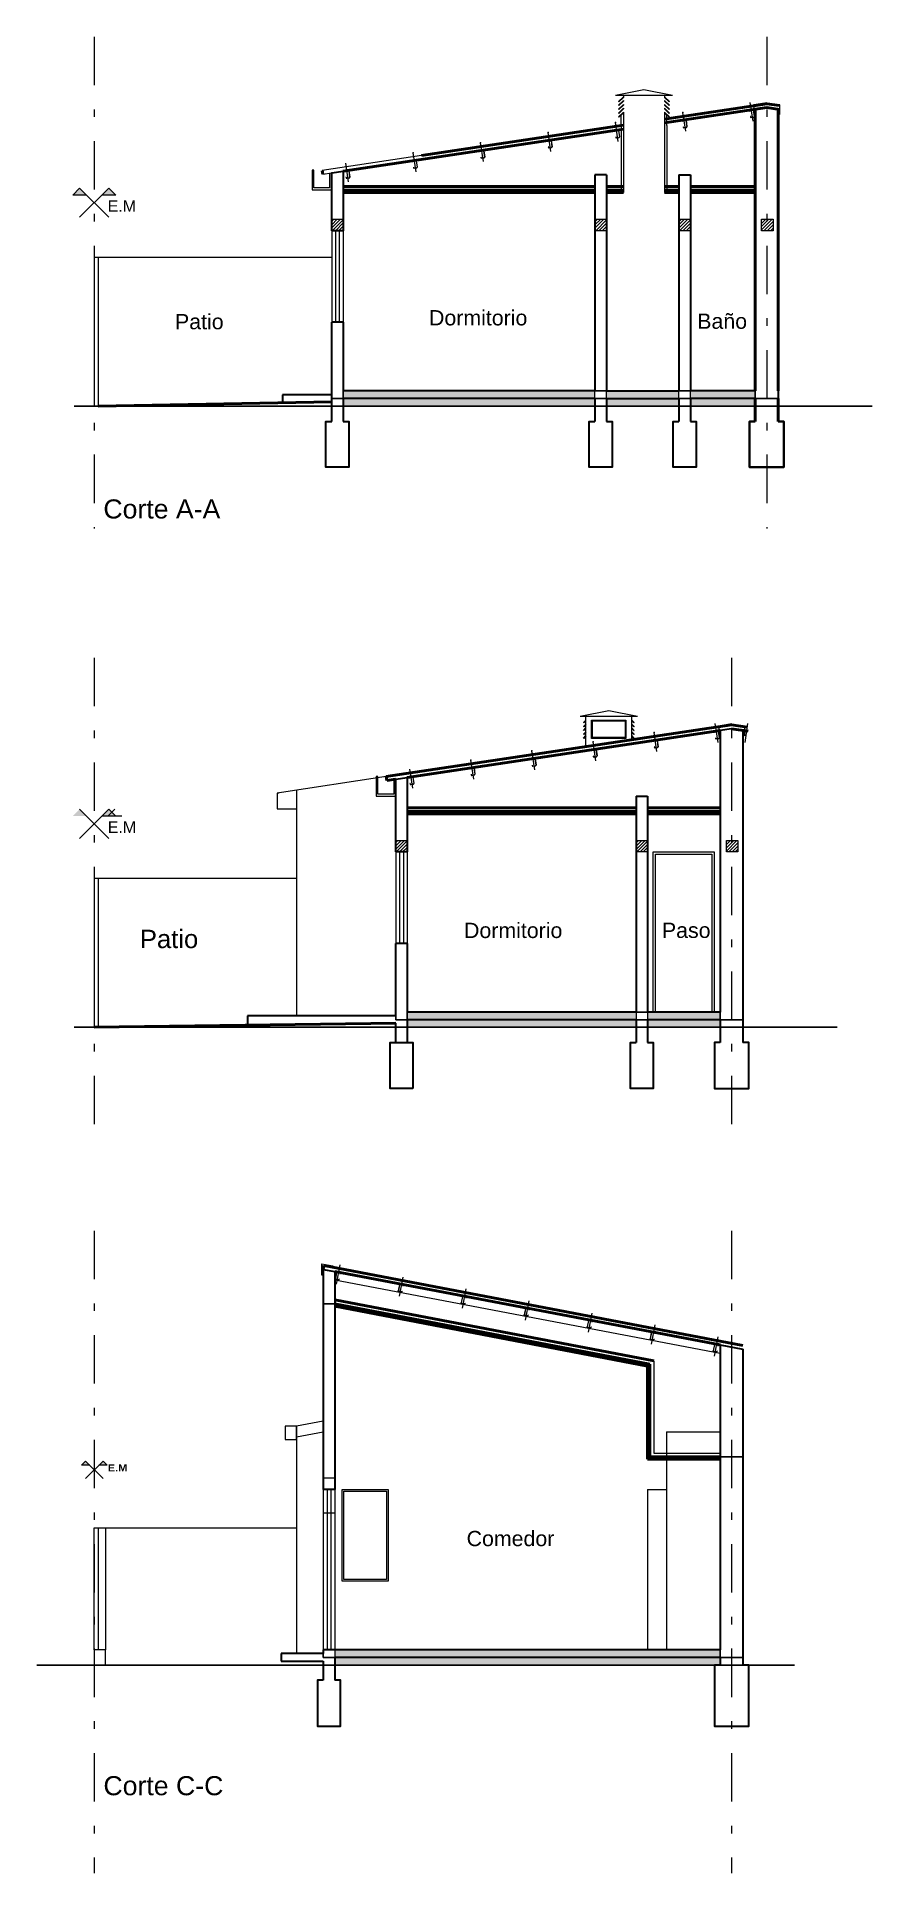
# Model space of a CAD drawing. Header units: millimetres. Extents: x 2761 to 3221, y 1635 to 1962.
# Drawn here: x 2823 to 2833.95, y 1832.33 to 1856.41 of the extents above; entities that cross this region are included whole.
import ezdxf

# ---------------------------------------------------------------- set-up
doc = ezdxf.new("R2010")
doc.units = ezdxf.units.MM
doc.linetypes.add('DASHDOT', pattern=[25.4, 12.7, -6.35, 0, -6.35])
for name, color, linetype, lineweight in [('Aberturas', 239, 'Continuous', 18), ('Cotas', 8, 'Continuous', 15), ('Detalles', 3, 'Continuous', 15), ('Ejes', 3, 'DASHDOT', 13), ('Muros', 6, 'Continuous', 50), ('Muros de la envolvente térmica', 5, 'Continuous', 15), ('Solados de la envolvente térmica', 2, 'Continuous', 15), ('Textos', 3, 'Continuous', 9), ('Vistas', 1, 'Continuous', 20)]:
    doc.layers.add(name, color=color, linetype=linetype, lineweight=lineweight)
doc.layers.add('No View', color=70, linetype='Continuous', plot=False)
doc.styles.get("Standard").update_dxf_attribs({"font": 'arial.ttf'})
doc.linetypes.add('ZIGZAG', pattern='A,0.00254,-5.08,[131,ltypeshp.shx,S=5.08,R=0,X=-5.08,Y=0],-10.16,[131,ltypeshp.shx,S=5.08,R=180,X=5.08,Y=0],-5.08', length=20.32254)

msp = doc.modelspace()

# ---------------------------------------------------------------- texts
at = {"layer": 'Textos', "color": 9, "lineweight": 20, "true_color": 0xc7c8ca}
for s, height, p in [('Patio', 0.2, (2824.815, 1852.577)), ('Dormitorio', 0.2, (2828.143, 1852.628)), ('Baño', 0.2, (2831.658, 1852.583)), ('Corte A-A', 0.25, (2823.876, 1850.096)), ('Patio', 0.24, (2824.355, 1844.463)), ('Dormitorio', 0.2, (2828.602, 1844.595)), ('Paso', 0.2, (2831.195, 1844.596)), ('Corte C-C', 0.25, (2823.877, 1833.355))]:
    msp.add_text(s, height=height, dxfattribs=at).set_placement(p)
at = {"layer": 'Textos', "color": 9, "true_color": 0xc7c8ca, "attachment_point": 3}
for s, insert, char_height, width in [('{\\fArial|b0|i0|c0|p34;E.M}', (2824.305, 1854.268), 0.15, 2.1098), ('{\\fArial|b0|i0|c0|p34;E.M}', (2824.306, 1846.123), 0.15, 2.1098), ('{\\fArial Black|b0|i0|c0|p34;E.M}', (2824.19, 1837.692), 0.09, 1.26588)]:
    msp.add_mtext(s, dxfattribs=dict(at, insert=insert, char_height=char_height, width=width))
at = {"layer": 'Textos', "color": 9, "lineweight": 20, "true_color": 0xc7c8ca, "insert": (2829.785, 1836.821), "char_height": 0.2, "width": 1.47542, "attachment_point": 3}
msp.add_mtext('{\\fArial|b0|i0|c0|p34;Comedor}', dxfattribs=at)

# ---------------------------------------------------------------- blocks, each defined once
blk = doc.blocks.new('PCF C N10')
at = {"color": 0}
for p, q in [((-0.025, 0.008), (-0.025, 0.092)), ((-0.023, 0.008), (-0.023, 0.092)), ((0.017, 0.1), (-0.017, 0.1)), ((0.017, 0.098), (-0.017, 0.098)), ((0.017, 0.002), (-0.017, 0.002)), ((0.017, 0), (-0.017, 0)), ((0.023, 0.085), (0.023, 0.092)), ((0.023, 0.085), (0.025, 0.085)), ((0.023, 0.008), (0.023, 0.015)), ((0.023, 0.015), (0.025, 0.015)), ((0.025, 0.085), (0.025, 0.092)), ((0.025, 0.008), (0.025, 0.015))]:
    blk.add_line(p, q, dxfattribs=at)
for centre, radius, start, end in [((-0.017, 0.092), 0.008, 90, 180), ((-0.017, 0.008), 0.008, 180, 270), ((-0.017, 0.092), 0.006, 90, 180), ((-0.017, 0.008), 0.006, 180, 270), ((0.017, 0.092), 0.008, 360, 90), ((0.017, 0.092), 0.006, 360, 90), ((0.017, 0.008), 0.008, 270, 360), ((0.017, 0.008), 0.006, 270, 360)]:
    blk.add_arc(centre, radius, start, end, dxfattribs=at)

# ---------------------------------------------------------------- hatches: boundary and pattern name
at = {"layer": 'Detalles', "lineweight": 20, "true_color": 0xc7c8ca}
h = msp.add_hatch(dxfattribs=at)
h.set_pattern_fill('_USER', color=9, scale=0.03, angle=45, pattern_type=0)
h.set_pattern_definition([(45, (2653.638576, 924.383026), (-0.0212132034, 0.0212132034), [])])
h.paths.add_polyline_path([(2826.868, 1854.019), (2826.868, 1853.869), (2827.018, 1853.869), (2827.018, 1854.019)])
h = msp.add_hatch(dxfattribs=at)
h.set_pattern_fill('_USER', color=9, scale=0.03, angle=45, pattern_type=0)
h.set_pattern_definition([(45, (2650.388576, 924.383026), (-0.0212132034, 0.0212132034), [])])
h.paths.add_polyline_path([(2830.318, 1854.019), (2830.318, 1853.869), (2830.468, 1853.869), (2830.468, 1854.019)])
h = msp.add_hatch(dxfattribs=at)
h.set_pattern_fill('_USER', color=9, scale=0.03, angle=45, pattern_type=0)
h.set_pattern_definition([(45, (2651.488576, 924.383026), (-0.0212132034, 0.0212132034), [])])
h.paths.add_polyline_path([(2831.418, 1854.019), (2831.418, 1853.869), (2831.568, 1853.869), (2831.568, 1854.019)])
h = msp.add_hatch(dxfattribs=at)
h.set_pattern_fill('_USER', color=9, scale=0.03, angle=45, pattern_type=0)
h.set_pattern_definition([(45, (2697.420578, 947.021205), (-0.0212132034, 0.0212132034), [])])
h.paths.add_polyline_path([(2832.501, 1854.019), (2832.501, 1853.869), (2832.651, 1853.869), (2832.651, 1854.019)])
h = msp.add_hatch(dxfattribs=at)
h.set_pattern_fill('_USER', color=9, scale=0.03, angle=45, pattern_type=0)
h.set_pattern_definition([(45, (2654.477888, 916.238397), (-0.0212132034, 0.0212132034), [])])
h.paths.add_polyline_path([(2827.707, 1845.874), (2827.707, 1845.724), (2827.857, 1845.724), (2827.857, 1845.874)])
h = msp.add_hatch(dxfattribs=at)
h.set_pattern_fill('_USER', color=9, scale=0.03, angle=45, pattern_type=0)
h.set_pattern_definition([(45, (2650.927888, 916.238397), (-0.0212132034, 0.0212132034), [])])
h.paths.add_polyline_path([(2830.857, 1845.874), (2830.857, 1845.724), (2831.007, 1845.724), (2831.007, 1845.874)])
h = msp.add_hatch(dxfattribs=at)
h.set_pattern_fill('_USER', color=9, scale=0.03, angle=45, pattern_type=0)
h.set_pattern_definition([(45, (2696.95989, 938.876576), (-0.0212132034, 0.0212132034), [])])
h.paths.add_polyline_path([(2832.04, 1845.874), (2832.04, 1845.724), (2832.19, 1845.724), (2832.19, 1845.874)])
at = {"layer": 'Muros de la envolvente térmica'}
h = msp.add_hatch(dxfattribs=at)
h.set_pattern_fill('ANGLE', color=256)
h.set_pattern_definition([(0, (-38, 0), (0, 6.985), [5.08, -1.905]), (90, (-38, 0), (-6.985, 4e-16), [5.08, -1.905])])
h.paths.add_polyline_path([(2831.957, 1835.262), (2826.757, 1835.262), (2826.757, 1835.212), (2826.757, 1835.162), (2826.907, 1835.162), (2831.957, 1835.162)])
h.paths.add_polyline_path([(2832.257, 1837.792), (2831.957, 1837.792), (2831.957, 1835.262), (2831.957, 1835.162), (2832.257, 1835.162)])
h.paths.add_polyline_path([(2826.807, 1837.362), (2826.757, 1837.362), (2826.757, 1835.262), (2826.807, 1835.262)])
h.paths.add_polyline_path([(2826.857, 1837.362), (2826.807, 1837.362), (2826.807, 1835.262), (2826.857, 1835.262)])
h.paths.add_polyline_path([(2826.907, 1837.362), (2826.857, 1837.362), (2826.857, 1835.262), (2826.907, 1835.262)])
h.paths.add_polyline_path([(2826.907, 1839.8), (2826.757, 1839.8), (2826.757, 1837.512), (2826.907, 1837.512)])
h.paths.add_polyline_path([(2826.907, 1837.512), (2826.757, 1837.512), (2826.757, 1837.362), (2826.907, 1837.362)])
h.paths.add_polyline_path([(2831.957, 1837.792), (2831.257, 1837.792), (2831.257, 1837.762), (2831.957, 1837.762)])
h.paths.add_polyline_path([(2831.257, 1837.792), (2831.037, 1837.792), (2831.007, 1837.792), (2831.007, 1837.762), (2831.257, 1837.762)])
h.paths.add_polyline_path([(2831.037, 1839.007), (2831.007, 1839.013), (2831.007, 1837.792), (2831.037, 1837.792)])
h.paths.add_polyline_path([(2826.907, 1839.8), (2826.907, 1839.769), (2831.007, 1838.982), (2831.007, 1839.013)])
at = {"layer": 'Solados de la envolvente térmica', "lineweight": 20, "transparency": 33554559}
h = msp.add_hatch(color=256, dxfattribs=at)
h.dxf.hatch_style = 1
h.paths.add_polyline_path([(2830.318, 1851.769), (2827.018, 1851.769), (2827.018, 1851.669), (2830.318, 1851.669)])
h.paths.add_polyline_path([(2831.418, 1851.769), (2830.468, 1851.769), (2830.468, 1851.669), (2831.418, 1851.669)])
h.paths.add_polyline_path([(2832.418, 1851.769), (2831.568, 1851.769), (2831.568, 1851.669), (2832.418, 1851.669)])
h = msp.add_hatch(color=256, dxfattribs=at)
h.dxf.hatch_style = 1
h.paths.add_polyline_path([(2830.318, 1851.669), (2827.018, 1851.669), (2827.018, 1851.569), (2830.318, 1851.569)])
h.paths.add_polyline_path([(2831.418, 1851.669), (2830.468, 1851.669), (2830.468, 1851.569), (2831.418, 1851.569)])
h.paths.add_polyline_path([(2832.418, 1851.669), (2831.568, 1851.669), (2831.568, 1851.569), (2832.418, 1851.569)])
h = msp.add_hatch(color=256, dxfattribs=at)
h.dxf.hatch_style = 1
h.paths.add_polyline_path([(2831.957, 1843.624), (2831.007, 1843.624), (2831.007, 1843.524), (2831.957, 1843.524)])
h.paths.add_polyline_path([(2831.957, 1843.524), (2831.007, 1843.524), (2831.007, 1843.424), (2831.957, 1843.424)])
h.paths.add_polyline_path([(2830.857, 1843.624), (2827.857, 1843.624), (2827.857, 1843.524), (2830.857, 1843.524)])
h.paths.add_polyline_path([(2830.857, 1843.524), (2827.857, 1843.524), (2827.857, 1843.424), (2830.857, 1843.424)])
h = msp.add_hatch(color=256, dxfattribs=at)
h.dxf.hatch_style = 1
h.paths.add_polyline_path([(2831.957, 1835.262), (2826.907, 1835.262), (2826.907, 1835.162), (2831.957, 1835.162)])
h.paths.add_polyline_path([(2831.957, 1835.162), (2826.907, 1835.162), (2826.907, 1835.062), (2831.957, 1835.062)])
at = {"layer": 'Textos', "true_color": 0xc7c8ca}
h = msp.add_hatch(color=9, dxfattribs=at)
h.paths.add_polyline_path([(2823.565, 1854.429), (2823.475, 1854.337), (2823.656, 1854.337)])
h.paths.add_polyline_path([(2823.948, 1854.429), (2823.857, 1854.337), (2824.038, 1854.337)])
h = msp.add_hatch(color=9, dxfattribs=at)
h.paths.add_polyline_path([(2823.565, 1846.285), (2823.475, 1846.193), (2823.657, 1846.193)])
h.paths.add_polyline_path([(2823.949, 1846.285), (2823.857, 1846.193), (2824.038, 1846.193)])
h = msp.add_hatch(color=9, dxfattribs=at)
h.paths.add_polyline_path([(2823.642, 1837.737), (2823.588, 1837.682), (2823.697, 1837.682)])
h.paths.add_polyline_path([(2823.872, 1837.737), (2823.817, 1837.682), (2823.926, 1837.682)])

# ---------------------------------------------------------------- linework, layer by layer
at = {"layer": 'Aberturas', "color": 9, "true_color": 0xc7c8ca}
for p, q in [((2826.868, 1853.869), (2826.868, 1852.669)), ((2826.918, 1853.869), (2826.918, 1852.669)), ((2826.968, 1853.869), (2826.968, 1852.669)), ((2827.018, 1853.869), (2827.018, 1852.669)), ((2827.707, 1845.724), (2827.707, 1844.524)), ((2827.757, 1845.724), (2827.757, 1844.524)), ((2827.807, 1845.724), (2827.807, 1844.524)), ((2827.857, 1845.724), (2827.857, 1844.524))]:
    msp.add_line(p, q, dxfattribs=at)
at = {"layer": 'Aberturas', "color": 9, "lineweight": 20, "true_color": 0xc7c8ca}
for p, q in [((2826.757, 1837.362), (2826.757, 1835.262)), ((2826.807, 1837.362), (2826.807, 1835.262)), ((2826.857, 1837.362), (2826.857, 1835.262)), ((2826.907, 1837.362), (2826.907, 1835.262))]:
    msp.add_line(p, q, dxfattribs=at)
at = {"layer": 'Aberturas', "color": 9, "true_color": 0xc7c8ca}
for points in [[(2831.88, 1843.624), (2831.08, 1843.624), (2831.08, 1845.724), (2831.88, 1845.724)], [(2831.85, 1843.624), (2831.11, 1843.624), (2831.11, 1845.694), (2831.85, 1845.694)]]:
    msp.add_lwpolyline(points, close=True, dxfattribs=at)
at = {"layer": 'Aberturas', "color": 9, "lineweight": 20, "true_color": 0xc7c8ca}
for points in [[(2827.007, 1837.362), (2827.607, 1837.362), (2827.607, 1836.162), (2827.007, 1836.162)], [(2827.027, 1837.342), (2827.587, 1837.342), (2827.587, 1836.182), (2827.027, 1836.182)]]:
    msp.add_lwpolyline(points, close=True, dxfattribs=at)
at = {"layer": 'Cotas', "color": 9, "lineweight": 50, "true_color": 0xc7c8ca}
for p, q in [((2832.418, 1855.461), (2832.418, 1851.769)), ((2832.718, 1855.461), (2832.718, 1851.769)), ((2832.418, 1851.669), (2832.418, 1851.369)), ((2832.718, 1851.669), (2832.718, 1851.369))]:
    msp.add_line(p, q, dxfattribs=at)
at = {"layer": 'Detalles', "color": 9, "lineweight": 5, "true_color": 0xc7c8ca}
for p, q in [((2830.96, 1855.718), (2830.585, 1855.643)), ((2831.335, 1855.643), (2830.96, 1855.718)), ((2831.335, 1855.643), (2830.585, 1855.643)), ((2830.69, 1855.643), (2830.69, 1855.618)), ((2830.69, 1855.576), (2830.69, 1855.568)), ((2830.69, 1855.525), (2830.69, 1855.517)), ((2830.69, 1855.474), (2830.69, 1855.466)), ((2831.23, 1855.643), (2831.23, 1855.618)), ((2831.23, 1855.576), (2831.23, 1855.568)), ((2831.23, 1855.525), (2831.23, 1855.517)), ((2831.23, 1855.474), (2831.23, 1855.466)), ((2830.66, 1855.248), (2830.66, 1855.386)), ((2830.66, 1855.248), (2830.66, 1854.369)), ((2830.69, 1855.424), (2830.69, 1854.369)), ((2831.23, 1855.424), (2831.23, 1854.369)), ((2831.26, 1855.248), (2831.26, 1855.386)), ((2831.26, 1855.248), (2831.26, 1854.369)), ((2830.499, 1847.573), (2830.124, 1847.498)), ((2830.874, 1847.498), (2830.124, 1847.498)), ((2830.199, 1847.103), (2830.199, 1847.498)), ((2830.874, 1847.498), (2830.499, 1847.573)), ((2830.799, 1847.193), (2830.799, 1847.498))]:
    msp.add_line(p, q, dxfattribs=at)
at = {"layer": 'Detalles', "color": 9, "lineweight": 20, "true_color": 0xc7c8ca}
for p, q in [((2832.39, 1855.305), (2832.353, 1855.552)), ((2830.623, 1855.04), (2830.586, 1855.287)), ((2831.507, 1855.173), (2831.47, 1855.42)), ((2828.856, 1854.775), (2828.819, 1855.022)), ((2829.74, 1854.907), (2829.703, 1855.155)), ((2827.089, 1854.51), (2827.052, 1854.757)), ((2827.973, 1854.642), (2827.936, 1854.89)), ((2831.129, 1847.04), (2831.092, 1847.288)), ((2831.93, 1847.16), (2831.893, 1847.408)), ((2832.284, 1847.16), (2832.321, 1847.408)), ((2829.529, 1846.8), (2829.492, 1847.048)), ((2830.329, 1846.92), (2830.292, 1847.168)), ((2827.929, 1846.56), (2827.892, 1846.807)), ((2828.729, 1846.68), (2828.692, 1846.928)), ((2826.974, 1840.308), (2826.927, 1840.057)), ((2826.907, 1840.113), (2831.957, 1839.151)), ((2827.799, 1840.15), (2827.752, 1839.899)), ((2828.625, 1839.993), (2828.577, 1839.742)), ((2829.45, 1839.836), (2829.402, 1839.585)), ((2830.275, 1839.678), (2830.228, 1839.428)), ((2831.101, 1839.521), (2831.053, 1839.271)), ((2831.926, 1839.364), (2831.878, 1839.114)), ((2831.087, 1839.049), (2831.087, 1837.842)), ((2831.087, 1837.842), (2831.957, 1837.842))]:
    msp.add_line(p, q, dxfattribs=at)
at = {"layer": 'Detalles', "color": 9, "lineweight": 50, "true_color": 0xc7c8ca}
for p, q in [((2826.868, 1851.624), (2823.807, 1851.569)), ((2827.707, 1843.479), (2823.757, 1843.424))]:
    msp.add_line(p, q, dxfattribs=at)
at = {"layer": 'Detalles', "color": 9, "lineweight": 5, "true_color": 0xc7c8ca}
for points in [[(2830.69, 1855.618), (2830.632, 1855.56), (2830.628, 1855.564), (2830.69, 1855.626)], [(2830.69, 1855.568), (2830.632, 1855.51), (2830.628, 1855.514), (2830.69, 1855.576)], [(2830.69, 1855.517), (2830.632, 1855.459), (2830.628, 1855.463), (2830.69, 1855.525)], [(2830.69, 1855.466), (2830.632, 1855.408), (2830.628, 1855.412), (2830.69, 1855.474)], [(2831.23, 1855.618), (2831.288, 1855.56), (2831.292, 1855.564), (2831.23, 1855.626)], [(2831.23, 1855.568), (2831.288, 1855.51), (2831.292, 1855.514), (2831.23, 1855.576)], [(2831.23, 1855.517), (2831.288, 1855.459), (2831.292, 1855.463), (2831.23, 1855.525)], [(2831.23, 1855.466), (2831.288, 1855.408), (2831.292, 1855.412), (2831.23, 1855.474)], [(2830.69, 1855.416), (2830.632, 1855.358), (2830.628, 1855.362), (2830.69, 1855.424)], [(2831.23, 1855.416), (2831.288, 1855.358), (2831.292, 1855.362), (2831.23, 1855.424)], [(2830.199, 1847.444), (2830.172, 1847.416), (2830.168, 1847.42), (2830.199, 1847.452)], [(2830.199, 1847.393), (2830.172, 1847.365), (2830.168, 1847.369), (2830.199, 1847.401)], [(2830.199, 1847.342), (2830.172, 1847.314), (2830.168, 1847.318), (2830.199, 1847.35)], [(2830.199, 1847.292), (2830.172, 1847.264), (2830.168, 1847.268), (2830.199, 1847.3)], [(2830.199, 1847.241), (2830.172, 1847.213), (2830.168, 1847.217), (2830.199, 1847.249)], [(2830.799, 1847.444), (2830.827, 1847.416), (2830.831, 1847.42), (2830.799, 1847.452)], [(2830.799, 1847.393), (2830.827, 1847.365), (2830.831, 1847.369), (2830.799, 1847.401)], [(2830.799, 1847.342), (2830.827, 1847.314), (2830.831, 1847.318), (2830.799, 1847.35)], [(2830.799, 1847.292), (2830.827, 1847.264), (2830.831, 1847.268), (2830.799, 1847.3)], [(2830.799, 1847.241), (2830.827, 1847.213), (2830.831, 1847.217), (2830.799, 1847.249)]]:
    msp.add_lwpolyline(points, dxfattribs=at)
at = {"layer": 'Detalles', "color": 9, "lineweight": 20, "true_color": 0xc7c8ca}
for points in [[(2832.568, 1855.534), (2832.568, 1855.548), (2832.4, 1855.519), (2832.4, 1855.393), (2832.418, 1855.403)], [(2832.568, 1855.534), (2832.568, 1855.548), (2832.735, 1855.52), (2832.735, 1855.393), (2832.718, 1855.403)], [(2826.841, 1854.624), (2826.841, 1854.433), (2826.635, 1854.433), (2826.635, 1854.662), (2826.61, 1854.662), (2826.61, 1854.404), (2826.868, 1854.404)], [(2832.107, 1847.389), (2832.107, 1847.404), (2831.939, 1847.374), (2831.939, 1847.248), (2831.957, 1847.259)], [(2832.107, 1847.389), (2832.107, 1847.404), (2832.275, 1847.376), (2832.275, 1847.248), (2832.257, 1847.259)], [(2827.68, 1846.675), (2827.68, 1846.483), (2827.474, 1846.483), (2827.474, 1846.712), (2827.45, 1846.712), (2827.45, 1846.454), (2827.707, 1846.454)], [(2826.757, 1840.173), (2826.757, 1840.173), (2826.737, 1840.173), (2826.737, 1840.324), (2826.883, 1840.295), (2826.88, 1840.278)]]:
    msp.add_lwpolyline(points, dxfattribs=at)
for points in [[(2827.018, 1853.869), (2826.868, 1853.869), (2826.868, 1854.019), (2827.018, 1854.019)], [(2830.468, 1853.869), (2830.318, 1853.869), (2830.318, 1854.019), (2830.468, 1854.019)], [(2831.568, 1853.869), (2831.418, 1853.869), (2831.418, 1854.019), (2831.568, 1854.019)], [(2832.651, 1853.869), (2832.501, 1853.869), (2832.501, 1854.019), (2832.651, 1854.019)], [(2827.857, 1845.724), (2827.707, 1845.724), (2827.707, 1845.874), (2827.857, 1845.874)], [(2831.007, 1845.724), (2830.857, 1845.724), (2830.857, 1845.874), (2831.007, 1845.874)], [(2832.19, 1845.724), (2832.04, 1845.724), (2832.04, 1845.874), (2832.19, 1845.874)], [(2826.757, 1837.362), (2826.907, 1837.362), (2826.907, 1837.512), (2826.757, 1837.512)]]:
    msp.add_lwpolyline(points, close=True, dxfattribs=at)
at = {"layer": 'Detalles', "color": 9, "lineweight": 5, "true_color": 0xc7c8ca}
for points in [[(2830.724, 1847.213), (2830.274, 1847.213), (2830.274, 1847.452), (2830.724, 1847.452)], [(2830.714, 1847.223), (2830.284, 1847.223), (2830.284, 1847.442), (2830.714, 1847.442)]]:
    msp.add_lwpolyline(points, close=True, dxfattribs=at)
at = {"layer": 'Detalles', "color": 9, "lineweight": 20, "true_color": 0xc7c8ca}
for p in [(2830.586, 1855.287), (2831.47, 1855.42), (2828.819, 1855.022), (2829.703, 1855.155), (2827.936, 1854.89), (2831.092, 1847.288), (2829.492, 1847.048), (2830.292, 1847.168), (2828.692, 1846.928)]:
    msp.add_point(p, dxfattribs=at)
at = {"layer": 'Ejes', "color": 9, "ltscale": 0.05, "true_color": 0xc7c8ca}
for p, q in [((2823.757, 1856.413), (2823.757, 1849.965)), ((2832.568, 1856.413), (2832.568, 1849.965)), ((2823.757, 1848.268), (2823.757, 1841.85)), ((2832.107, 1848.268), (2832.107, 1841.85)), ((2823.757, 1840.757), (2823.757, 1832.332)), ((2832.107, 1840.757), (2832.107, 1832.332))]:
    msp.add_line(p, q, dxfattribs=at)
at = {"layer": 'Muros', "color": 9, "true_color": 0xc7c8ca}
for p, q in [((2832.568, 1855.534), (2831.23, 1855.333)), ((2832.568, 1855.483), (2831.23, 1855.283)), ((2832.568, 1855.534), (2832.735, 1855.509)), ((2832.568, 1855.483), (2832.735, 1855.458)), ((2830.69, 1855.202), (2827.018, 1854.651)), ((2830.69, 1855.252), (2828.044, 1854.855)), ((2826.744, 1854.66), (2826.752, 1854.611)), ((2827.018, 1854.399), (2830.318, 1854.399)), ((2827.018, 1854.369), (2830.318, 1854.369)), ((2830.468, 1854.399), (2830.69, 1854.399)), ((2830.468, 1854.369), (2830.69, 1854.369)), ((2831.23, 1854.399), (2831.418, 1854.399)), ((2831.23, 1854.369), (2831.418, 1854.369)), ((2831.568, 1854.399), (2832.418, 1854.399)), ((2831.568, 1854.369), (2832.418, 1854.369)), ((2832.107, 1847.389), (2827.583, 1846.711)), ((2831.957, 1847.316), (2827.857, 1846.701)), ((2832.107, 1847.389), (2832.314, 1847.358)), ((2832.107, 1847.339), (2832.323, 1847.306)), ((2827.583, 1846.711), (2827.591, 1846.661)), ((2827.707, 1846.679), (2827.591, 1846.661)), ((2827.857, 1846.254), (2830.857, 1846.254)), ((2827.857, 1846.224), (2830.857, 1846.224)), ((2831.007, 1846.254), (2831.957, 1846.254)), ((2831.007, 1846.224), (2831.957, 1846.224)), ((2826.766, 1840.299), (2832.257, 1839.253)), ((2826.907, 1840.222), (2831.957, 1839.259)), ((2826.907, 1839.851), (2831.087, 1839.049)), ((2826.907, 1839.8), (2831.037, 1839.007)), ((2826.907, 1839.769), (2831.007, 1838.982)), ((2831.007, 1839.013), (2831.007, 1837.762)), ((2831.037, 1839.007), (2831.037, 1837.792)), ((2831.007, 1837.762), (2831.957, 1837.762)), ((2831.037, 1837.792), (2831.957, 1837.792))]:
    msp.add_line(p, q, dxfattribs=at)
at = {"layer": 'Muros', "color": 9, "lineweight": 35, "true_color": 0xc7c8ca}
for p, q in [((2832.568, 1855.483), (2832.418, 1855.461)), ((2832.418, 1855.461), (2832.418, 1851.769)), ((2832.568, 1855.483), (2832.718, 1855.461)), ((2832.718, 1855.461), (2832.718, 1851.369)), ((2830.318, 1855.146), (2830.468, 1855.168)), ((2830.318, 1854.601), (2830.318, 1851.769)), ((2830.468, 1854.601), (2830.318, 1854.601)), ((2830.468, 1854.601), (2830.468, 1851.769)), ((2831.418, 1854.601), (2831.418, 1851.769)), ((2831.418, 1854.601), (2831.568, 1854.601)), ((2831.568, 1854.601), (2831.568, 1851.769)), ((2827.018, 1853.869), (2826.868, 1853.869)), ((2827.018, 1852.669), (2826.868, 1852.669)), ((2826.868, 1851.719), (2826.224, 1851.719)), ((2826.224, 1851.719), (2826.224, 1851.608)), ((2830.318, 1851.769), (2827.018, 1851.769)), ((2830.318, 1851.669), (2827.018, 1851.669)), ((2830.318, 1851.669), (2830.318, 1851.369)), ((2830.468, 1851.769), (2831.418, 1851.769)), ((2830.468, 1851.669), (2830.468, 1851.369)), ((2830.468, 1851.669), (2831.418, 1851.669)), ((2831.418, 1851.669), (2831.418, 1851.369)), ((2832.418, 1851.769), (2831.568, 1851.769)), ((2831.568, 1851.669), (2831.568, 1851.369)), ((2832.418, 1851.669), (2831.568, 1851.669)), ((2832.418, 1851.669), (2832.418, 1851.369)), ((2832.107, 1847.339), (2831.957, 1847.316)), ((2831.957, 1847.316), (2831.957, 1843.624)), ((2832.107, 1847.339), (2832.257, 1847.316)), ((2832.257, 1847.316), (2832.257, 1843.224)), ((2830.857, 1846.456), (2830.857, 1843.624)), ((2830.857, 1846.456), (2831.007, 1846.456)), ((2831.007, 1846.456), (2831.007, 1843.624)), ((2827.857, 1845.724), (2827.707, 1845.724)), ((2827.857, 1844.524), (2827.707, 1844.524)), ((2827.707, 1843.574), (2825.763, 1843.574)), ((2825.763, 1843.574), (2825.763, 1843.455)), ((2830.857, 1843.624), (2827.857, 1843.624)), ((2830.857, 1843.524), (2827.857, 1843.524)), ((2830.857, 1843.524), (2830.857, 1843.224)), ((2831.957, 1843.624), (2831.007, 1843.624)), ((2831.007, 1843.524), (2831.007, 1843.224)), ((2831.957, 1843.524), (2831.007, 1843.524)), ((2831.957, 1843.524), (2831.957, 1843.224)), ((2826.757, 1840.25), (2826.757, 1837.362)), ((2826.907, 1840.222), (2826.907, 1837.362)), ((2831.957, 1839.259), (2831.957, 1835.262)), ((2831.957, 1839.259), (2832.257, 1839.202)), ((2832.257, 1839.202), (2832.257, 1835.062)), ((2826.757, 1835.212), (2826.205, 1835.212)), ((2826.205, 1835.212), (2826.205, 1835.112)), ((2831.957, 1835.262), (2826.757, 1835.262)), ((2826.757, 1835.262), (2826.757, 1835.212)), ((2826.205, 1835.112), (2826.757, 1835.112)), ((2826.757, 1835.112), (2826.757, 1834.862)), ((2831.957, 1835.162), (2826.907, 1835.162)), ((2826.907, 1835.162), (2826.907, 1834.862)), ((2831.957, 1835.162), (2831.957, 1835.062))]:
    msp.add_line(p, q, dxfattribs=at)
at = {"layer": 'Muros', "color": 9, "linetype": 'ZIGZAG', "ltscale": 0.003, "true_color": 0xc7c8ca}
for p, q in [((2827.018, 1854.449), (2830.318, 1854.449)), ((2830.468, 1854.449), (2830.69, 1854.449)), ((2831.23, 1854.449), (2831.418, 1854.449)), ((2831.568, 1854.449), (2832.418, 1854.449)), ((2827.857, 1846.304), (2830.857, 1846.304)), ((2831.007, 1846.304), (2831.957, 1846.304))]:
    msp.add_line(p, q, dxfattribs=at)
at = {"layer": 'Muros', "color": 9, "lineweight": 35, "true_color": 0xc7c8ca}
for points in [[(2826.868, 1853.869), (2826.868, 1854.628), (2827.018, 1854.651), (2827.018, 1853.869)], [(2826.868, 1851.369), (2826.868, 1852.669)], [(2827.018, 1852.669), (2827.018, 1851.769)], [(2827.018, 1851.669), (2827.018, 1851.369)], [(2827.018, 1851.369), (2827.093, 1851.369), (2827.093, 1850.769), (2826.793, 1850.769), (2826.793, 1851.369), (2826.868, 1851.369)], [(2830.468, 1851.369), (2830.543, 1851.369), (2830.543, 1850.769), (2830.243, 1850.769), (2830.243, 1851.369), (2830.318, 1851.369)], [(2831.568, 1851.369), (2831.643, 1851.369), (2831.643, 1850.769), (2831.343, 1850.769), (2831.343, 1851.369), (2831.418, 1851.369)], [(2832.718, 1851.369), (2832.793, 1851.369), (2832.793, 1850.769), (2832.343, 1850.769), (2832.343, 1851.369), (2832.418, 1851.369)], [(2832.418, 1851.369), (2832.343, 1851.369), (2832.343, 1850.769), (2832.793, 1850.769), (2832.793, 1851.369), (2832.718, 1851.369)], [(2827.707, 1845.724), (2827.707, 1846.679), (2827.857, 1846.701), (2827.857, 1845.724)], [(2827.707, 1843.574), (2827.707, 1844.524)], [(2827.857, 1844.524), (2827.857, 1843.624)], [(2827.707, 1843.224), (2827.707, 1843.479)], [(2827.857, 1843.524), (2827.857, 1843.224)], [(2831.007, 1843.224), (2831.082, 1843.224), (2831.082, 1842.624), (2830.782, 1842.624), (2830.782, 1843.224), (2830.857, 1843.224)], [(2831.957, 1843.224), (2831.882, 1843.224), (2831.882, 1842.624), (2832.332, 1842.624), (2832.332, 1843.224), (2832.257, 1843.224)], [(2826.757, 1840.25), (2826.907, 1840.222)], [(2826.907, 1837.362), (2826.757, 1837.362)], [(2831.957, 1835.062), (2831.882, 1835.062), (2831.882, 1834.262), (2832.332, 1834.262), (2832.332, 1835.062), (2832.257, 1835.062)], [(2826.757, 1834.862), (2826.684, 1834.862), (2826.684, 1834.262), (2826.984, 1834.262), (2826.984, 1834.862), (2826.907, 1834.862)]]:
    msp.add_lwpolyline(points, dxfattribs=at)
msp.add_lwpolyline([(2827.932, 1842.624), (2827.632, 1842.624), (2827.632, 1843.224), (2827.932, 1843.224)], close=True, dxfattribs=at)
at = {"layer": 'Muros', "color": 9, "true_color": 0xc7c8ca}
msp.add_lwpolyline([(2826.757, 1840.25), (2826.766, 1840.299)], dxfattribs=at)
at = {"layer": 'No View'}
for p, q in [((2827.018, 1854.399), (2827.018, 1854.651)), ((2827.018, 1851.669), (2826.868, 1851.669)), ((2827.018, 1851.669), (2827.018, 1851.769)), ((2830.468, 1851.769), (2830.318, 1851.769)), ((2830.318, 1851.669), (2830.468, 1851.669)), ((2831.568, 1851.769), (2831.418, 1851.769)), ((2831.418, 1851.669), (2831.568, 1851.669)), ((2832.418, 1851.669), (2832.418, 1851.769)), ((2832.418, 1851.669), (2832.718, 1851.669)), ((2827.707, 1843.524), (2827.707, 1843.574)), ((2827.857, 1843.524), (2827.707, 1843.524)), ((2827.857, 1843.524), (2827.857, 1843.624)), ((2830.857, 1843.624), (2831.007, 1843.624)), ((2831.007, 1843.524), (2830.857, 1843.524)), ((2831.957, 1843.524), (2831.957, 1843.624)), ((2831.957, 1843.524), (2832.257, 1843.524)), ((2826.907, 1839.8), (2826.757, 1839.8)), ((2831.037, 1837.792), (2831.007, 1837.792)), ((2831.957, 1837.792), (2832.257, 1837.792)), ((2826.757, 1835.162), (2826.757, 1835.212)), ((2831.957, 1835.162), (2831.957, 1835.262)), ((2826.907, 1835.162), (2826.757, 1835.162)), ((2831.957, 1835.162), (2832.257, 1835.162))]:
    msp.add_line(p, q, dxfattribs=at)
at = {"layer": 'Solados de la envolvente térmica', "lineweight": 20, "transparency": 33554559}
for p, q in [((2830.318, 1851.669), (2830.318, 1851.769)), ((2830.468, 1851.669), (2830.468, 1851.769)), ((2831.418, 1851.669), (2831.418, 1851.769)), ((2831.568, 1851.669), (2831.568, 1851.769)), ((2830.857, 1843.624), (2830.857, 1843.524)), ((2831.007, 1843.624), (2831.007, 1843.524)), ((2826.907, 1835.262), (2826.907, 1835.162))]:
    msp.add_line(p, q, dxfattribs=at)
at = {"layer": 'Textos', "color": 9, "true_color": 0xc7c8ca}
for p, q in [((2823.565, 1854.429), (2823.475, 1854.337)), ((2823.656, 1854.337), (2823.475, 1854.337)), ((2823.565, 1854.429), (2823.948, 1854.045)), ((2823.565, 1854.045), (2823.948, 1854.429)), ((2824.038, 1854.337), (2823.857, 1854.337)), ((2823.948, 1854.429), (2824.038, 1854.337)), ((2823.565, 1846.285), (2823.949, 1845.901)), ((2823.565, 1845.901), (2823.949, 1846.285)), ((2824.026, 1846.285), (2823.936, 1846.193)), ((2823.949, 1846.285), (2824.038, 1846.193)), ((2824.038, 1846.193), (2823.857, 1846.193)), ((2824.118, 1846.193), (2823.936, 1846.193)), ((2823.642, 1837.737), (2823.588, 1837.682)), ((2823.697, 1837.682), (2823.588, 1837.682)), ((2823.642, 1837.737), (2823.872, 1837.506)), ((2823.642, 1837.506), (2823.872, 1837.737)), ((2823.926, 1837.682), (2823.817, 1837.682)), ((2823.872, 1837.737), (2823.926, 1837.682))]:
    msp.add_line(p, q, dxfattribs=at)
at = {"layer": 'Vistas', "color": 9, "lineweight": 20, "true_color": 0xc7c8ca}
for p, q in [((2828.044, 1854.855), (2826.744, 1854.66)), ((2826.752, 1854.611), (2826.868, 1854.628)), ((2826.868, 1853.519), (2823.757, 1853.519)), ((2823.757, 1853.519), (2823.757, 1851.569)), ((2823.807, 1853.519), (2823.807, 1851.569)), ((2827.583, 1846.711), (2826.152, 1846.496)), ((2826.407, 1846.534), (2826.407, 1843.574)), ((2826.407, 1845.374), (2823.757, 1845.374)), ((2823.757, 1845.374), (2823.757, 1843.424)), ((2823.807, 1845.374), (2823.807, 1843.424)), ((2826.757, 1838.262), (2826.407, 1838.195)), ((2826.407, 1838.195), (2826.407, 1835.212)), ((2826.757, 1838.114), (2826.407, 1838.048)), ((2831.257, 1838.121), (2831.257, 1835.262)), ((2831.257, 1838.121), (2831.957, 1838.121)), ((2831.007, 1837.362), (2831.007, 1835.262)), ((2831.007, 1837.362), (2831.257, 1837.362)), ((2823.906, 1836.862), (2826.407, 1836.862))]:
    msp.add_line(p, q, dxfattribs=at)
at = {"layer": 'Vistas', "color": 9, "lineweight": 30, "true_color": 0xc7c8ca}
for p, q in [((2823.494, 1851.569), (2833.951, 1851.569)), ((2823.495, 1843.424), (2833.49, 1843.424)), ((2832.932, 1835.062), (2823.003, 1835.062))]:
    msp.add_line(p, q, dxfattribs=at)
at = {"layer": 'Vistas', "color": 9, "lineweight": 20, "true_color": 0xc7c8ca}
msp.add_lwpolyline([(2826.164, 1846.498), (2826.164, 1846.498), (2826.164, 1846.498), (2826.176, 1846.5), (2826.152, 1846.496), (2826.152, 1846.29), (2826.409, 1846.29)], dxfattribs=at)
for points in [[(2826.407, 1838.195), (2826.259, 1838.195), (2826.259, 1838.019), (2826.407, 1838.019)], [(2823.757, 1836.862), (2823.807, 1836.862), (2823.807, 1835.262), (2823.757, 1835.262)], [(2823.757, 1836.862), (2823.906, 1836.862), (2823.906, 1835.262), (2823.757, 1835.262)], [(2823.906, 1835.262), (2823.756, 1835.262), (2823.756, 1835.062), (2823.906, 1835.062)]]:
    msp.add_lwpolyline(points, close=True, dxfattribs=at)

# ---------------------------------------------------------------- block references
at = {"layer": 'Detalles', "color": 9, "lineweight": 20, "true_color": 0xc7c8ca, "rotation": 188.5307656100462}
for p in [(2832.368, 1855.453), (2831.485, 1855.321), (2829.718, 1855.056), (2830.601, 1855.188), (2827.951, 1854.791), (2828.834, 1854.923), (2827.067, 1854.658), (2831.907, 1847.309), (2830.307, 1847.069), (2831.107, 1847.189), (2828.707, 1846.829), (2829.507, 1846.949), (2827.906, 1846.709)]:
    msp.add_blockref('PCF C N10', p, dxfattribs=at)
at = {"layer": 'Detalles', "color": 9, "lineweight": 20, "true_color": 0xc7c8ca, "xscale": -1, "rotation": 169.2096655938015}
for p in [(2826.956, 1840.212), (2827.781, 1840.054), (2828.606, 1839.897), (2829.432, 1839.74), (2830.257, 1839.583), (2831.082, 1839.426), (2831.908, 1839.268)]:
    msp.add_blockref('PCF C N10', p, dxfattribs=at)

msp.set_redraw_order([(e.dxf.handle, doc.entitydb.next_handle()) for e in msp.query("TEXT MTEXT ATTDEF DIMENSION ARC_DIMENSION")])  # texts and dimensions are drawn at this point

doc.saveas('drawing.dxf')
